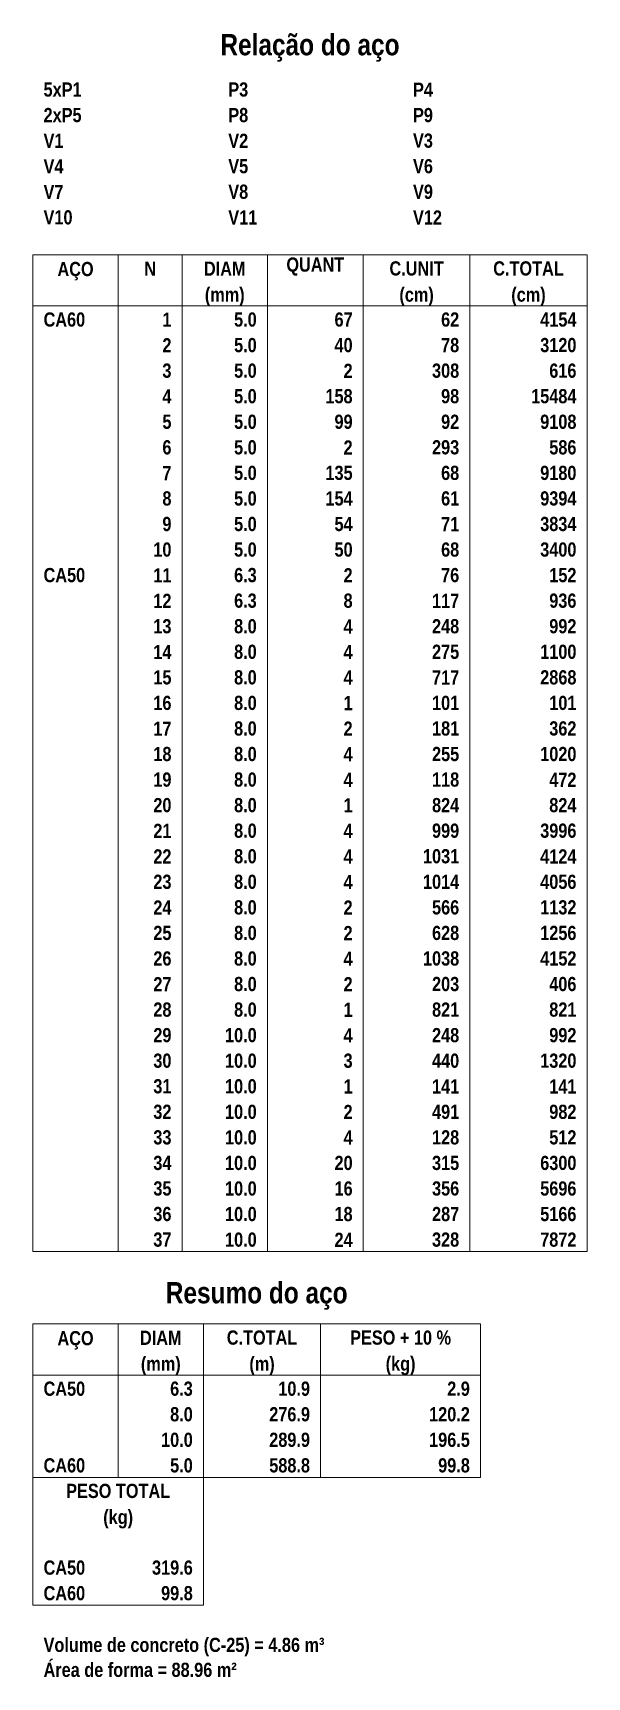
# Model space of a CAD drawing. Header units: millimetres. Extents: x 2249 to 2676, y -663 to -441.
# Drawn here: x 2521.48 to 2529.74, y -561.01 to -536.49 of the extents above; entities that cross this region are included whole.
import ezdxf

# ---------------------------------------------------------------- set-up
doc = ezdxf.new("R2010")
doc.units = ezdxf.units.MM
doc.header["$LTSCALE"] = 0.5
doc.header["$MEASUREMENT"] = 0
doc.layers.add('DT-Relação do aço', color=9, linetype='CONTINUOUS', lineweight=5)
doc.styles.add('ARIAL', font='ARIALNB.TTF')

msp = doc.modelspace()

# ---------------------------------------------------------------- texts
at = {"layer": 'DT-Relação do aço', "color": 7, "line_spacing_factor": 0.9, "style": 'ARIAL'}
for s, insert, char_height, width, attachment_point in [('Relação do aço', (2525.6056, -536.9162), 0.3177, 5.33736, 8), ('5xP1', (2521.6344, -537.4394), 0.2118, 1.01664, 7), ('P3', (2524.3878, -537.4394), 0.2118, 0.50832, 7), ('P4', (2527.1412, -537.4394), 0.2118, 0.50832, 7), ('2xP5', (2521.6344, -537.8206), 0.2118, 1.01664, 7), ('P8', (2524.3878, -537.8206), 0.2118, 0.50832, 7), ('P9', (2527.1412, -537.8206), 0.2118, 0.50832, 7), ('V1', (2521.6344, -538.2018), 0.2118, 0.50832, 7), ('V2', (2524.3878, -538.2018), 0.2118, 0.50832, 7), ('V3', (2527.1412, -538.2018), 0.2118, 0.50832, 7), ('V6', (2527.1412, -538.5831), 0.2118, 0.50832, 7), ('V4', (2521.6344, -538.5831), 0.2118, 0.50832, 7), ('V5', (2524.3878, -538.5831), 0.2118, 0.50832, 7), ('V7', (2521.6344, -538.9643), 0.2118, 0.50832, 7), ('V8', (2524.3878, -538.9643), 0.2118, 0.50832, 7), ('V9', (2527.1412, -538.9643), 0.2118, 0.50832, 7), ('V10', (2521.6344, -539.3456), 0.2118, 0.76248, 7), ('V11', (2524.3878, -539.3456), 0.2118, 0.76248, 7), ('V12', (2527.1412, -539.3456), 0.2118, 0.76248, 7), ('QUANT', (2525.6851, -540.108), 0.2118, 1.2708, 8), ('AÇO', (2522.1109, -540.1779), 0.2118, 0.76248, 8), ('N', (2523.2229, -540.108), 0.2118, 0.25416, 8), ('DIAM', (2524.3348, -540.108), 0.2118, 1.01664, 8), ('C.UNIT', (2527.1941, -540.108), 0.2118, 1.52496, 8), ('C.TOTAL', (2528.8621, -540.108), 0.2118, 1.77912, 8), ('(mm)', (2524.3348, -540.5592), 0.2118, 1.01664, 8), ('(cm)', (2527.1941, -540.5592), 0.2118, 1.01664, 8), ('(cm)', (2528.8621, -540.5592), 0.2118, 1.01664, 8), ('CA60', (2521.6344, -540.8705), 0.2118, 1.01664, 7), ('1', (2523.5406, -540.8705), 0.2118, 0.25416, 9), ('5.0', (2524.8114, -540.8705), 0.2118, 0.76248, 9), ('67', (2526.241, -540.8705), 0.2118, 0.50832, 9), ('62', (2527.8295, -540.8705), 0.2118, 0.50832, 9), ('4154', (2529.5769, -540.8705), 0.2118, 1.01664, 9), ('2', (2523.5406, -541.2518), 0.2118, 0.25416, 9), ('5.0', (2524.8114, -541.2518), 0.2118, 0.76248, 9), ('40', (2526.241, -541.2518), 0.2118, 0.50832, 9), ('78', (2527.8295, -541.2518), 0.2118, 0.50832, 9), ('3120', (2529.5769, -541.2518), 0.2118, 1.01664, 9), ('3', (2523.5406, -541.633), 0.2118, 0.25416, 9), ('5.0', (2524.8114, -541.633), 0.2118, 0.76248, 9), ('2', (2526.241, -541.633), 0.2118, 0.25416, 9), ('308', (2527.8295, -541.633), 0.2118, 0.76248, 9), ('616', (2529.5769, -541.633), 0.2118, 0.76248, 9), ('5.0', (2524.8114, -542.0142), 0.2118, 0.76248, 9), ('158', (2526.241, -542.0142), 0.2118, 0.76248, 9), ('98', (2527.8295, -542.0142), 0.2118, 0.50832, 9), ('15484', (2529.5769, -542.0142), 0.2118, 1.2708, 9), ('4', (2523.5406, -542.0142), 0.2118, 0.25416, 9), ('5', (2523.5406, -542.3955), 0.2118, 0.25416, 9), ('5.0', (2524.8114, -542.3955), 0.2118, 0.76248, 9), ('99', (2526.241, -542.3955), 0.2118, 0.50832, 9), ('92', (2527.8295, -542.3955), 0.2118, 0.50832, 9), ('9108', (2529.5769, -542.3955), 0.2118, 1.01664, 9), ('6', (2523.5406, -542.7767), 0.2118, 0.25416, 9), ('5.0', (2524.8114, -542.7767), 0.2118, 0.76248, 9), ('2', (2526.241, -542.7767), 0.2118, 0.25416, 9), ('293', (2527.8295, -542.7767), 0.2118, 0.76248, 9), ('586', (2529.5769, -542.7767), 0.2118, 0.76248, 9), ('7', (2523.5406, -543.158), 0.2118, 0.25416, 9), ('5.0', (2524.8114, -543.158), 0.2118, 0.76248, 9), ('135', (2526.241, -543.158), 0.2118, 0.76248, 9), ('68', (2527.8295, -543.158), 0.2118, 0.50832, 9), ('9180', (2529.5769, -543.158), 0.2118, 1.01664, 9), ('8', (2523.5406, -543.5392), 0.2118, 0.25416, 9), ('5.0', (2524.8114, -543.5392), 0.2118, 0.76248, 9), ('154', (2526.241, -543.5392), 0.2118, 0.76248, 9), ('61', (2527.8295, -543.5392), 0.2118, 0.50832, 9), ('9394', (2529.5769, -543.5392), 0.2118, 1.01664, 9), ('9', (2523.5406, -543.9204), 0.2118, 0.25416, 9), ('5.0', (2524.8114, -543.9204), 0.2118, 0.76248, 9), ('54', (2526.241, -543.9204), 0.2118, 0.50832, 9), ('71', (2527.8295, -543.9204), 0.2118, 0.50832, 9), ('3834', (2529.5769, -543.9204), 0.2118, 1.01664, 9), ('10', (2523.5406, -544.3017), 0.2118, 0.50832, 9), ('5.0', (2524.8114, -544.3017), 0.2118, 0.76248, 9), ('50', (2526.241, -544.3017), 0.2118, 0.50832, 9), ('68', (2527.8295, -544.3017), 0.2118, 0.50832, 9), ('3400', (2529.5769, -544.3017), 0.2118, 1.01664, 9), ('CA50', (2521.6344, -544.6829), 0.2118, 1.01664, 7), ('11', (2523.5406, -544.6829), 0.2118, 0.50832, 9), ('6.3', (2524.8114, -544.6829), 0.2118, 0.76248, 9), ('2', (2526.241, -544.6829), 0.2118, 0.25416, 9), ('76', (2527.8295, -544.6829), 0.2118, 0.50832, 9), ('152', (2529.5769, -544.6829), 0.2118, 0.76248, 9), ('12', (2523.5406, -545.0642), 0.2118, 0.50832, 9), ('6.3', (2524.8114, -545.0642), 0.2118, 0.76248, 9), ('8', (2526.241, -545.0642), 0.2118, 0.25416, 9), ('117', (2527.8295, -545.0642), 0.2118, 0.76248, 9), ('936', (2529.5769, -545.0642), 0.2118, 0.76248, 9), ('13', (2523.5406, -545.4454), 0.2118, 0.50832, 9), ('8.0', (2524.8114, -545.4454), 0.2118, 0.76248, 9), ('248', (2527.8295, -545.4454), 0.2118, 0.76248, 9), ('992', (2529.5769, -545.4454), 0.2118, 0.76248, 9), ('4', (2526.241, -545.4454), 0.2118, 0.25416, 9), ('14', (2523.5406, -545.8266), 0.2118, 0.50832, 9), ('8.0', (2524.8114, -545.8266), 0.2118, 0.76248, 9), ('4', (2526.241, -545.8266), 0.2118, 0.25416, 9), ('275', (2527.8295, -545.8266), 0.2118, 0.76248, 9), ('1100', (2529.5769, -545.8266), 0.2118, 1.01664, 9), ('15', (2523.5406, -546.2079), 0.2118, 0.50832, 9), ('8.0', (2524.8114, -546.2079), 0.2118, 0.76248, 9), ('4', (2526.241, -546.2079), 0.2118, 0.25416, 9), ('717', (2527.8295, -546.2079), 0.2118, 0.76248, 9), ('2868', (2529.5769, -546.2079), 0.2118, 1.01664, 9), ('16', (2523.5406, -546.5891), 0.2118, 0.50832, 9), ('8.0', (2524.8114, -546.5891), 0.2118, 0.76248, 9), ('1', (2526.241, -546.5891), 0.2118, 0.25416, 9), ('101', (2527.8295, -546.5891), 0.2118, 0.76248, 9), ('101', (2529.5769, -546.5891), 0.2118, 0.76248, 9), ('17', (2523.5406, -546.9704), 0.2118, 0.50832, 9), ('8.0', (2524.8114, -546.9704), 0.2118, 0.76248, 9), ('2', (2526.241, -546.9704), 0.2118, 0.25416, 9), ('181', (2527.8295, -546.9704), 0.2118, 0.76248, 9), ('362', (2529.5769, -546.9704), 0.2118, 0.76248, 9), ('18', (2523.5406, -547.3516), 0.2118, 0.50832, 9), ('8.0', (2524.8114, -547.3516), 0.2118, 0.76248, 9), ('4', (2526.241, -547.3516), 0.2118, 0.25416, 9), ('255', (2527.8295, -547.3516), 0.2118, 0.76248, 9), ('1020', (2529.5769, -547.3516), 0.2118, 1.01664, 9), ('19', (2523.5406, -547.7328), 0.2118, 0.50832, 9), ('8.0', (2524.8114, -547.7328), 0.2118, 0.76248, 9), ('4', (2526.241, -547.7328), 0.2118, 0.25416, 9), ('118', (2527.8295, -547.7328), 0.2118, 0.76248, 9), ('472', (2529.5769, -547.7328), 0.2118, 0.76248, 9), ('20', (2523.5406, -548.1141), 0.2118, 0.50832, 9), ('8.0', (2524.8114, -548.1141), 0.2118, 0.76248, 9), ('1', (2526.241, -548.1141), 0.2118, 0.25416, 9), ('824', (2527.8295, -548.1141), 0.2118, 0.76248, 9), ('824', (2529.5769, -548.1141), 0.2118, 0.76248, 9), ('21', (2523.5406, -548.4953), 0.2118, 0.50832, 9), ('8.0', (2524.8114, -548.4953), 0.2118, 0.76248, 9), ('4', (2526.241, -548.4953), 0.2118, 0.25416, 9), ('999', (2527.8295, -548.4953), 0.2118, 0.76248, 9), ('3996', (2529.5769, -548.4953), 0.2118, 1.01664, 9), ('22', (2523.5406, -548.8766), 0.2118, 0.50832, 9), ('8.0', (2524.8114, -548.8766), 0.2118, 0.76248, 9), ('4', (2526.241, -548.8766), 0.2118, 0.25416, 9), ('1031', (2527.8295, -548.8766), 0.2118, 1.01664, 9), ('4124', (2529.5769, -548.8766), 0.2118, 1.01664, 9), ('23', (2523.5406, -549.2578), 0.2118, 0.50832, 9), ('8.0', (2524.8114, -549.2578), 0.2118, 0.76248, 9), ('4', (2526.241, -549.2578), 0.2118, 0.25416, 9), ('1014', (2527.8295, -549.2578), 0.2118, 1.01664, 9), ('4056', (2529.5769, -549.2578), 0.2118, 1.01664, 9), ('24', (2523.5406, -549.639), 0.2118, 0.50832, 9), ('8.0', (2524.8114, -549.639), 0.2118, 0.76248, 9), ('2', (2526.241, -549.639), 0.2118, 0.25416, 9), ('566', (2527.8295, -549.639), 0.2118, 0.76248, 9), ('1132', (2529.5769, -549.639), 0.2118, 1.01664, 9), ('25', (2523.5406, -550.0203), 0.2118, 0.50832, 9), ('8.0', (2524.8114, -550.0203), 0.2118, 0.76248, 9), ('2', (2526.241, -550.0203), 0.2118, 0.25416, 9), ('628', (2527.8295, -550.0203), 0.2118, 0.76248, 9), ('1256', (2529.5769, -550.0203), 0.2118, 1.01664, 9), ('26', (2523.5406, -550.4015), 0.2118, 0.50832, 9), ('8.0', (2524.8114, -550.4015), 0.2118, 0.76248, 9), ('4', (2526.241, -550.4015), 0.2118, 0.25416, 9), ('1038', (2527.8295, -550.4015), 0.2118, 1.01664, 9), ('4152', (2529.5769, -550.4015), 0.2118, 1.01664, 9), ('27', (2523.5406, -550.7828), 0.2118, 0.50832, 9), ('8.0', (2524.8114, -550.7828), 0.2118, 0.76248, 9), ('2', (2526.241, -550.7828), 0.2118, 0.25416, 9), ('203', (2527.8295, -550.7828), 0.2118, 0.76248, 9), ('406', (2529.5769, -550.7828), 0.2118, 0.76248, 9), ('28', (2523.5406, -551.164), 0.2118, 0.50832, 9), ('8.0', (2524.8114, -551.164), 0.2118, 0.76248, 9), ('1', (2526.241, -551.164), 0.2118, 0.25416, 9), ('821', (2527.8295, -551.164), 0.2118, 0.76248, 9), ('821', (2529.5769, -551.164), 0.2118, 0.76248, 9), ('29', (2523.5406, -551.5452), 0.2118, 0.50832, 9), ('10.0', (2524.8114, -551.5452), 0.2118, 1.01664, 9), ('4', (2526.241, -551.5452), 0.2118, 0.25416, 9), ('248', (2527.8295, -551.5452), 0.2118, 0.76248, 9), ('992', (2529.5769, -551.5452), 0.2118, 0.76248, 9), ('30', (2523.5406, -551.9265), 0.2118, 0.50832, 9), ('10.0', (2524.8114, -551.9265), 0.2118, 1.01664, 9), ('3', (2526.241, -551.9265), 0.2118, 0.25416, 9), ('440', (2527.8295, -551.9265), 0.2118, 0.76248, 9), ('1320', (2529.5769, -551.9265), 0.2118, 1.01664, 9), ('31', (2523.5406, -552.3077), 0.2118, 0.50832, 9), ('10.0', (2524.8114, -552.3077), 0.2118, 1.01664, 9), ('1', (2526.241, -552.3077), 0.2118, 0.25416, 9), ('141', (2527.8295, -552.3077), 0.2118, 0.76248, 9), ('141', (2529.5769, -552.3077), 0.2118, 0.76248, 9), ('32', (2523.5406, -552.689), 0.2118, 0.50832, 9), ('10.0', (2524.8114, -552.689), 0.2118, 1.01664, 9), ('2', (2526.241, -552.689), 0.2118, 0.25416, 9), ('491', (2527.8295, -552.689), 0.2118, 0.76248, 9), ('982', (2529.5769, -552.689), 0.2118, 0.76248, 9), ('33', (2523.5406, -553.0702), 0.2118, 0.50832, 9), ('10.0', (2524.8114, -553.0702), 0.2118, 1.01664, 9), ('4', (2526.241, -553.0702), 0.2118, 0.25416, 9), ('128', (2527.8295, -553.0702), 0.2118, 0.76248, 9), ('512', (2529.5769, -553.0702), 0.2118, 0.76248, 9), ('34', (2523.5406, -553.4514), 0.2118, 0.50832, 9), ('10.0', (2524.8114, -553.4514), 0.2118, 1.01664, 9), ('20', (2526.241, -553.4514), 0.2118, 0.50832, 9), ('315', (2527.8295, -553.4514), 0.2118, 0.76248, 9), ('6300', (2529.5769, -553.4514), 0.2118, 1.01664, 9), ('35', (2523.5406, -553.8327), 0.2118, 0.50832, 9), ('10.0', (2524.8114, -553.8327), 0.2118, 1.01664, 9), ('16', (2526.241, -553.8327), 0.2118, 0.50832, 9), ('356', (2527.8295, -553.8327), 0.2118, 0.76248, 9), ('5696', (2529.5769, -553.8327), 0.2118, 1.01664, 9), ('36', (2523.5406, -554.2139), 0.2118, 0.50832, 9), ('10.0', (2524.8114, -554.2139), 0.2118, 1.01664, 9), ('18', (2526.241, -554.2139), 0.2118, 0.50832, 9), ('287', (2527.8295, -554.2139), 0.2118, 0.76248, 9), ('5166', (2529.5769, -554.2139), 0.2118, 1.01664, 9), ('37', (2523.5406, -554.5952), 0.2118, 0.50832, 9), ('10.0', (2524.8114, -554.5952), 0.2118, 1.01664, 9), ('24', (2526.241, -554.5952), 0.2118, 0.50832, 9), ('328', (2527.8295, -554.5952), 0.2118, 0.76248, 9), ('7872', (2529.5769, -554.5952), 0.2118, 1.01664, 9), ('Resumo do aço', (2524.8114, -555.5334), 0.3177, 4.95612, 8), ('AÇO', (2522.1109, -556.1265), 0.2118, 0.76248, 8), ('DIAM', (2523.3817, -556.0566), 0.2118, 1.01664, 8), ('C.TOTAL', (2524.8908, -556.0566), 0.2118, 1.77912, 8), ('PESO + 10 %', (2526.9559, -556.0566), 0.2118, 2.79576, 8), ('(mm)', (2523.3817, -556.5077), 0.2118, 1.01664, 8), ('(m)', (2524.8908, -556.5077), 0.2118, 0.76248, 8), ('(kg)', (2526.9559, -556.5077), 0.2118, 1.01664, 8), ('CA50', (2521.6344, -556.8191), 0.2118, 1.01664, 7), ('6.3', (2523.8583, -556.8191), 0.2118, 0.76248, 9), ('10.9', (2525.6056, -556.8191), 0.2118, 1.01664, 9), ('2.9', (2527.9884, -556.8191), 0.2118, 0.76248, 9), ('8.0', (2523.8583, -557.2003), 0.2118, 0.76248, 9), ('276.9', (2525.6056, -557.2003), 0.2118, 1.2708, 9), ('120.2', (2527.9884, -557.2003), 0.2118, 1.2708, 9), ('10.0', (2523.8583, -557.5815), 0.2118, 1.01664, 9), ('289.9', (2525.6056, -557.5815), 0.2118, 1.2708, 9), ('196.5', (2527.9884, -557.5815), 0.2118, 1.2708, 9), ('CA60', (2521.6344, -557.9628), 0.2118, 1.01664, 7), ('5.0', (2523.8583, -557.9628), 0.2118, 0.76248, 9), ('588.8', (2525.6056, -557.9628), 0.2118, 1.2708, 9), ('99.8', (2527.9884, -557.9628), 0.2118, 1.01664, 9), ('PESO TOTAL', (2522.7463, -558.344), 0.2118, 2.5416, 8), ('(kg)', (2522.7463, -558.7952), 0.2118, 1.01664, 8), ('CA50', (2521.6344, -559.4877), 0.2118, 1.01664, 7), ('319.6', (2523.8583, -559.4877), 0.2118, 1.2708, 9), ('CA60', (2521.6344, -559.869), 0.2118, 1.01664, 7), ('99.8', (2523.8583, -559.869), 0.2118, 1.01664, 9), ('Volume de concreto (C-25) = 4.86 m³', (2521.6344, -560.7014), 0.2118, 8.8956, 7), ('Área de forma = 88.96 m²', (2521.6344, -561.0127), 0.2118, 6.09984, 7)]:
    msp.add_mtext(s, dxfattribs=dict(at, insert=insert, char_height=char_height, width=width, attachment_point=attachment_point))

# ---------------------------------------------------------------- linework, layer by layer
at = {"layer": 'DT-Relação do aço', "linetype": 'Continuous'}
for p, q in [((2521.4755, -539.7967), (2529.7357, -539.7967)), ((2521.4755, -539.7967), (2521.4755, -540.5592)), ((2522.7463, -539.7967), (2522.7463, -540.5592)), ((2523.6994, -539.7967), (2523.6994, -540.5592)), ((2524.9702, -539.7967), (2524.9702, -540.5592)), ((2526.3999, -539.7967), (2526.3999, -540.5592)), ((2527.9884, -539.7967), (2527.9884, -540.5592)), ((2529.7357, -539.7967), (2529.7357, -540.5592)), ((2521.4755, -540.5592), (2529.7357, -540.5592)), ((2521.4755, -540.5592), (2521.4755, -554.6651)), ((2522.7463, -540.5592), (2522.7463, -554.6651)), ((2523.6994, -540.5592), (2523.6994, -554.6651)), ((2524.9702, -540.5592), (2524.9702, -554.6651)), ((2526.3999, -540.5592), (2526.3999, -554.6651)), ((2527.9884, -540.5592), (2527.9884, -554.6651)), ((2529.7357, -540.5592), (2529.7357, -554.6651)), ((2521.4755, -554.6651), (2529.7357, -554.6651)), ((2521.4755, -555.7452), (2528.1472, -555.7452)), ((2521.4755, -555.7452), (2521.4755, -556.5077)), ((2522.7463, -555.7452), (2522.7463, -556.5077)), ((2524.0171, -555.7452), (2524.0171, -556.5077)), ((2525.7645, -555.7452), (2525.7645, -556.5077)), ((2528.1472, -555.7452), (2528.1472, -556.5077)), ((2521.4755, -556.5077), (2528.1472, -556.5077)), ((2521.4755, -556.5077), (2521.4755, -558.0327)), ((2522.7463, -556.5077), (2522.7463, -558.0327)), ((2524.0171, -556.5077), (2524.0171, -558.0327)), ((2525.7645, -556.5077), (2525.7645, -558.0327)), ((2528.1472, -556.5077), (2528.1472, -558.0327)), ((2521.4755, -558.0327), (2528.1472, -558.0327)), ((2521.4755, -558.0327), (2521.4755, -559.1764)), ((2524.0171, -558.0327), (2524.0171, -559.1764)), ((2521.4755, -559.1764), (2521.4755, -559.9389)), ((2524.0171, -559.1764), (2524.0171, -559.9389)), ((2521.4755, -559.9389), (2524.0171, -559.9389))]:
    msp.add_line(p, q, dxfattribs=at)

msp.set_redraw_order([(e.dxf.handle, doc.entitydb.next_handle()) for e in msp.query("TEXT MTEXT ATTDEF DIMENSION ARC_DIMENSION")])  # texts and dimensions are drawn at this point

doc.saveas('drawing.dxf')
